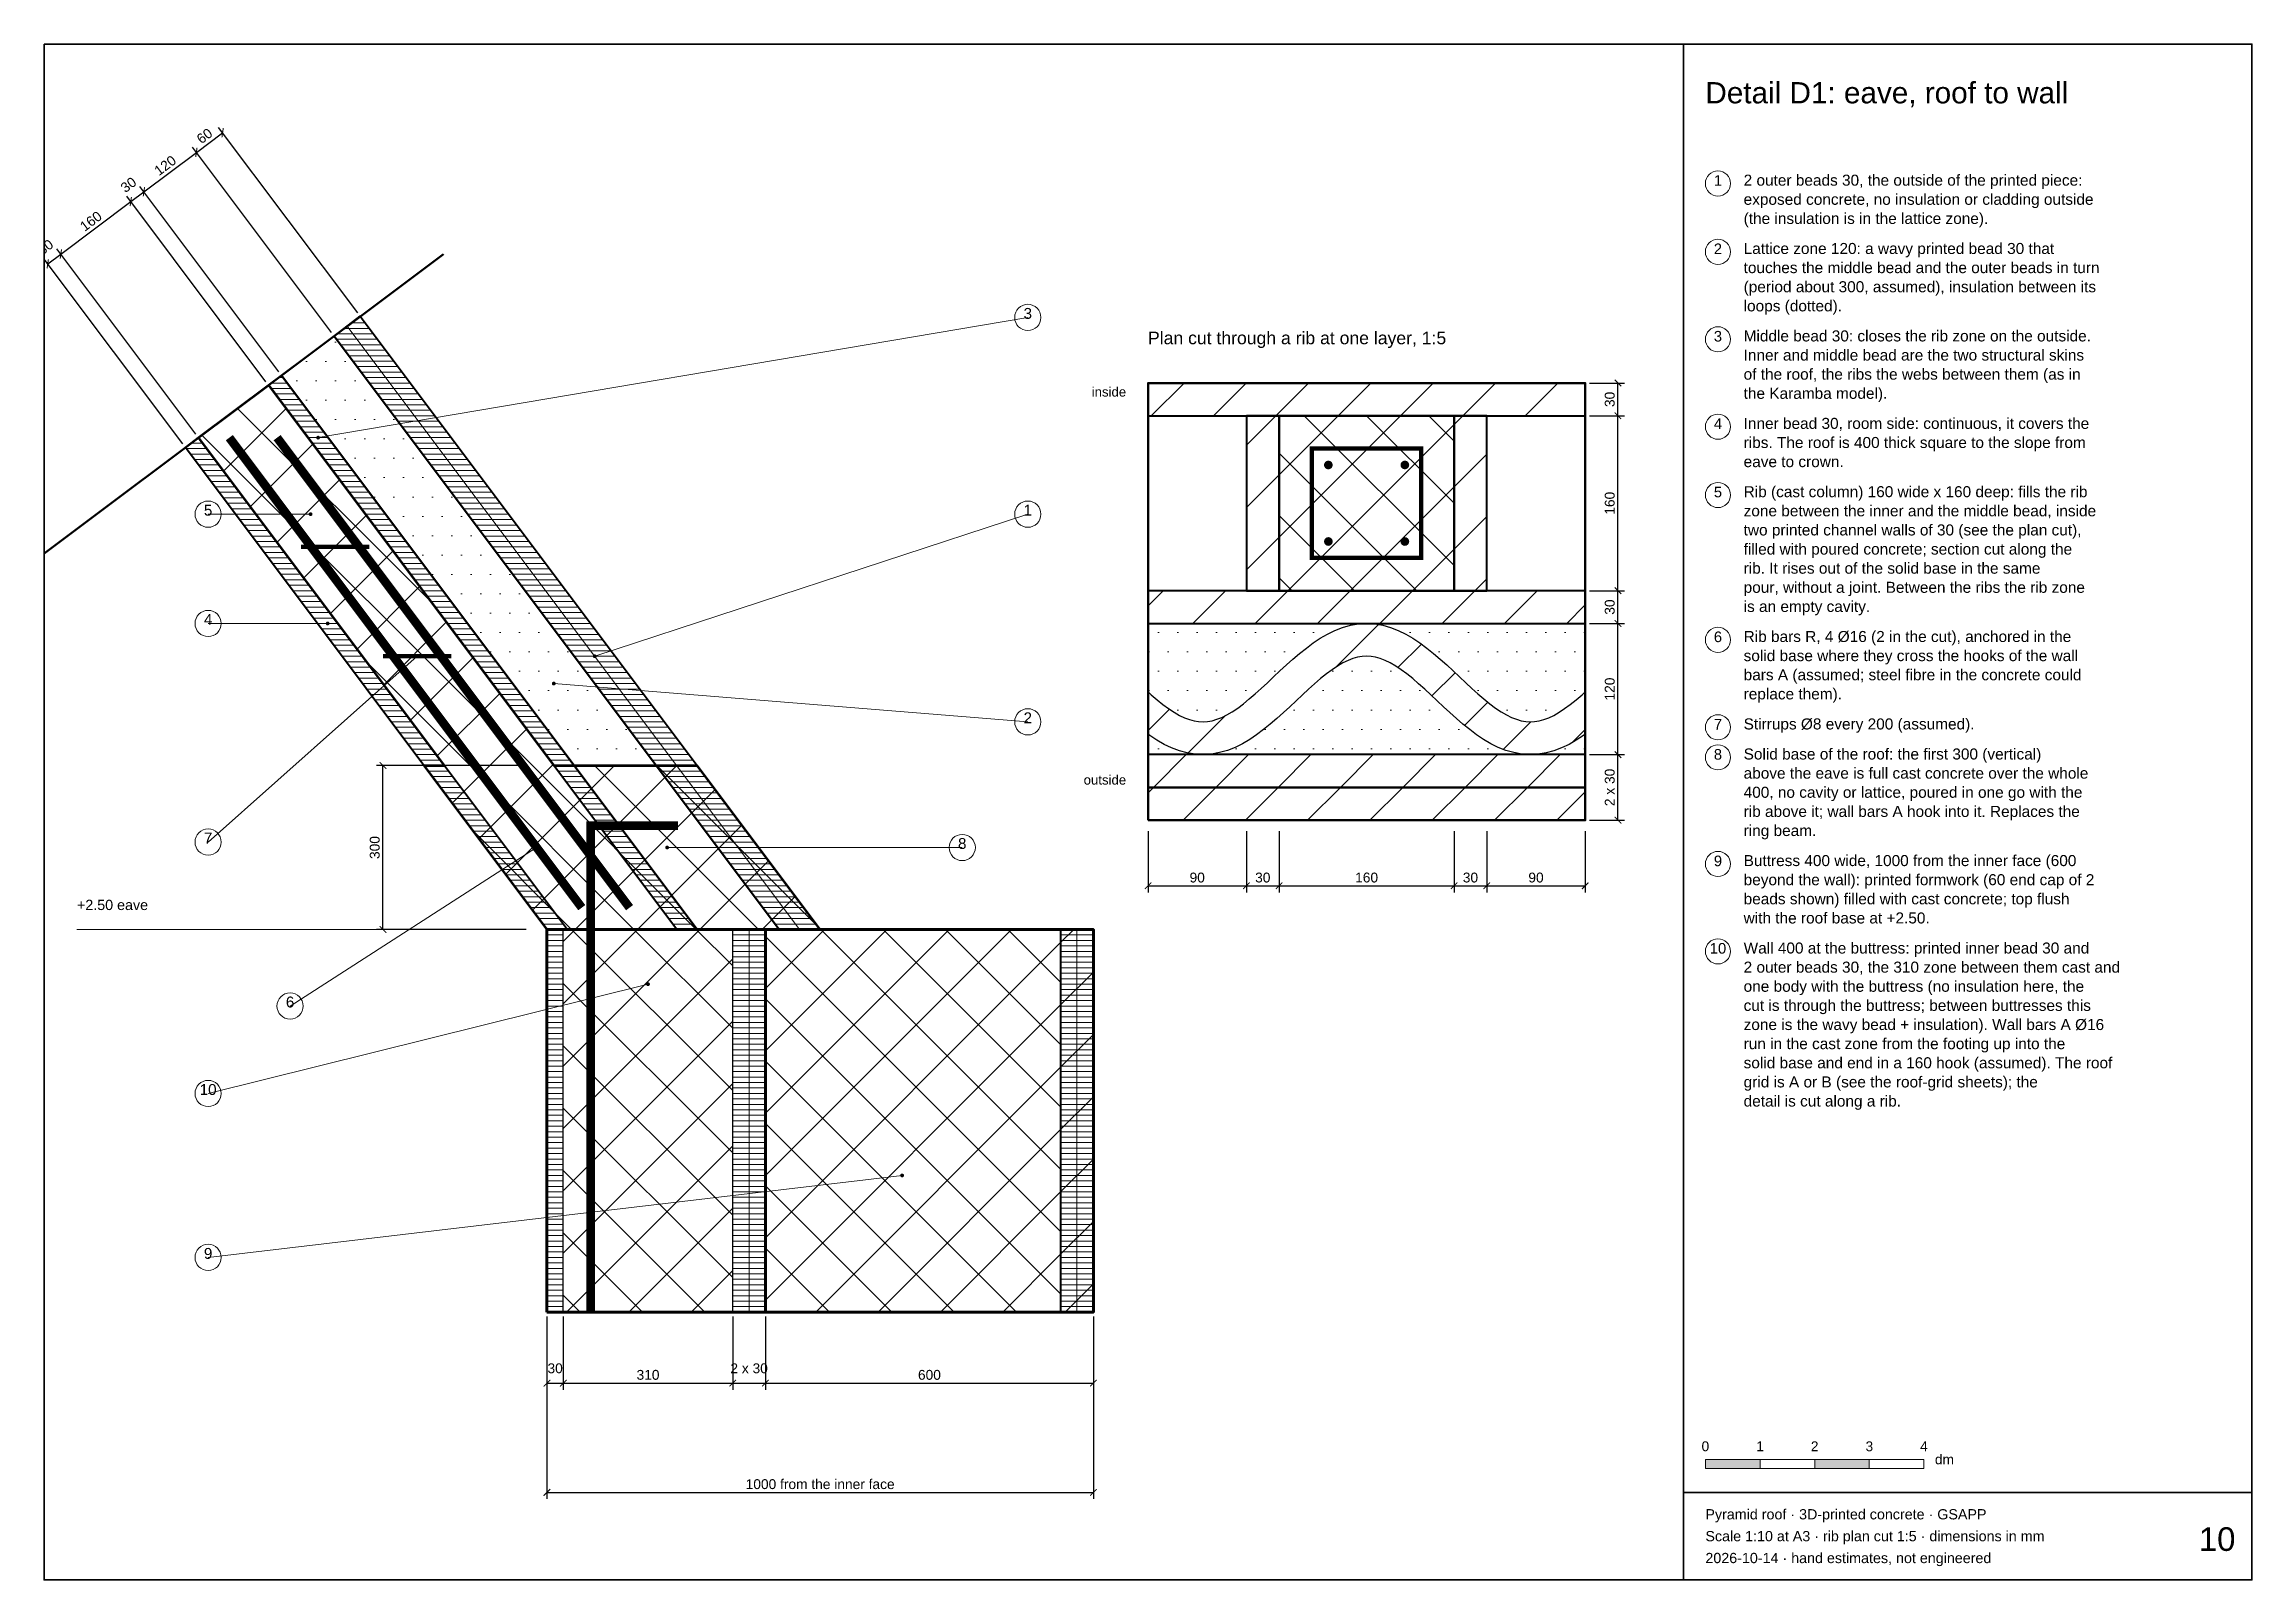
# Paper-space layout '10 detail-D1-eave' of a CAD drawing. Header units: millimetres. Extents: x 8 to 412, y 8 to 289.
# The model-space entities are those that its viewports show. They can reach past a viewport. Long polylines and large blocks are cut down to what shows.
import ezdxf
from ezdxf.enums import TextEntityAlignment as Align

# ---------------------------------------------------------------- set-up
doc = ezdxf.new("R2010")
doc.units = ezdxf.units.MM
doc.linetypes.add('DASHDOT', pattern=[3.556, 2.54, -0.508, 0, -0.508])
doc.linetypes.add('DASHED', pattern=[1.524, 1.27, -0.254])
for name, color, linetype, lineweight in [('ANNOTATION', 4, 'CONTINUOUS', 18), ('DIMS', 3, 'CONTINUOUS', 18), ('HATCH-CAST', 7, 'CONTINUOUS', 9), ('HATCH-INSULATION', 7, 'Continuous', 9), ('HATCH-PRINTED', 7, 'CONTINUOUS', 9), ('HIDDEN-AXIS', 8, 'DASHED', 18), ('LINES', 7, 'CONTINUOUS', 25), ('OUTLINE-CUT', 7, 'CONTINUOUS', 50), ('PRINT-LAYERS', 7, 'CONTINUOUS', 9), ('PRINTED-BEAD', 7, 'CONTINUOUS', 25), ('REBAR', 1, 'CONTINUOUS', 0), ('TEXT', 7, 'CONTINUOUS', 18), ('TITLEBLOCK', 7, 'CONTINUOUS', 18)]:
    doc.layers.add(name, color=color, linetype=linetype, lineweight=lineweight)
doc.styles.get("Standard").update_dxf_attribs({"font": 'arial.ttf'})
doc.dimstyles.new('PYR-1-10', dxfattribs={"dimscale": 10, "dimtxt": 1.8, "dimasz": 1.2, "dimexe": 1.2, "dimexo": 0.8, "dimgap": 0.6, "dimtad": 1, "dimdec": 0, "dimtxsty": 'Standard', "dimblk": 'ARCHTICK', "dimcen": 2.5, "dimclrd": 3, "dimclre": 3, "dimclrt": 7, "dimazin": 3, "dimtfac": 1, "dimtmove": 0, "dimatfit": 3})
pattern_1 = [(45, (0, 0), (-57.013964, 57.013964), []), (135, (0, 0), (-57.013964, -57.013964), [])]
pattern_2 = [(45, (0, 0), (-57.013964, 57.013964), [])]
pattern_3 = [(0, (0, 0), (17.7165354, 35.433071), [0, -35.433071])]

psp = doc.layouts.new('10 detail-D1-eave')

# ---------------------------------------------------------------- texts
at = {"layer": 'TITLEBLOCK'}
for s, height, p in [('Detail D1: eave, roof to wall', 3.888, (312, 277)), ('2 outer beads 30, the outside of the printed piece:', 2.016, (319, 262.5)), ('exposed concrete, no insulation or cladding outside', 2.016, (319, 259)), ('(the insulation is in the lattice zone).', 2.016, (319, 255.5)), ('Lattice zone 120: a wavy printed bead 30 that', 2.016, (319, 250)), ('touches the middle bead and the outer beads in turn', 2.016, (319, 246.5)), ('(period about 300, assumed), insulation between its', 2.016, (319, 243)), ('loops (dotted).', 2.016, (319, 239.5)), ('Middle bead 30: closes the rib zone on the outside.', 2.016, (319, 234)), ('Inner and middle bead are the two structural skins', 2.016, (319, 230.5)), ('of the roof, the ribs the webs between them (as in', 2.016, (319, 227)), ('the Karamba model).', 2.016, (319, 223.5)), ('Inner bead 30, room side: continuous, it covers the', 2.016, (319, 218)), ('ribs. The roof is 400 thick square to the slope from', 2.016, (319, 214.5)), ('eave to crown.', 2.016, (319, 211)), ('Rib (cast column) 160 wide x 160 deep: fills the rib', 2.016, (319, 205.5)), ('zone between the inner and the middle bead, inside', 2.016, (319, 202)), ('two printed channel walls of 30 (see the plan cut),', 2.016, (319, 198.5)), ('filled with poured concrete; section cut along the', 2.016, (319, 195)), ('rib. It rises out of the solid base in the same', 2.016, (319, 191.5)), ('pour, without a joint. Between the ribs the rib zone', 2.016, (319, 188)), ('is an empty cavity.', 2.016, (319, 184.5)), ('solid base where they cross the hooks of the wall', 2.016, (319, 175.5)), ('Rib bars R, 4 Ø16 (2 in the cut), anchored in the', 2.016, (319, 179)), ('bars A (assumed; steel fibre in the concrete could', 2.016, (319, 172)), ('replace them).', 2.016, (319, 168.5)), ('Stirrups Ø8 every 200 (assumed).', 2.016, (319, 163)), ('Solid base of the roof: the first 300 (vertical)', 2.016, (319, 157.5)), ('above the eave is full cast concrete over the whole', 2.016, (319, 154)), ('400, no cavity or lattice, poured in one go with the', 2.016, (319, 150.5)), ('rib above it; wall bars A hook into it. Replaces the', 2.016, (319, 147)), ('ring beam.', 2.016, (319, 143.5)), ('Buttress 400 wide, 1000 from the inner face (600', 2.016, (319, 138)), ('beyond the wall): printed formwork (60 end cap of 2', 2.016, (319, 134.5)), ('beads shown) filled with cast concrete; top flush', 2.016, (319, 131)), ('with the roof base at +2.50.', 2.016, (319, 127.5)), ('Wall 400 at the buttress: printed inner bead 30 and', 2.016, (319, 122)), ('2 outer beads 30, the 310 zone between them cast and', 2.016, (319, 118.5)), ('one body with the buttress (no insulation here, the', 2.016, (319, 115)), ('cut is through the buttress; between buttresses this', 2.016, (319, 111.5)), ('zone is the wavy bead + insulation). Wall bars A Ø16', 2.016, (319, 108)), ('run in the cast zone from the footing up into the', 2.016, (319, 104.5)), ('solid base and end in a 160 hook (assumed). The roof', 2.016, (319, 101)), ('grid is A or B (see the roof-grid sheets); the', 2.016, (319, 97.5)), ('detail is cut along a rib.', 2.016, (319, 94)), ('dm', 1.8, (354, 28.6)), ('Pyramid roof · 3D-printed concrete · GSAPP', 1.872, (312, 18.5)), ('Scale 1:10 at A3 · rib plan cut 1:5 · dimensions in mm', 1.872, (312, 14.5)), ('2026-10-14 · hand estimates, not engineered', 1.872, (312, 10.5))]:
    psp.add_text(s, height=height, dxfattribs=at).set_placement(p, align=Align.BOTTOM_LEFT)
for s, height, p in [('1', 1.94, (314.3, 262.5)), ('2', 1.94, (314.3, 250)), ('3', 1.94, (314.3, 234)), ('4', 1.94, (314.3, 218)), ('5', 1.94, (314.3, 205.5)), ('6', 1.94, (314.3, 179)), ('7', 1.94, (314.3, 163)), ('8', 1.94, (314.3, 157.5)), ('9', 1.94, (314.3, 138)), ('10', 1.944, (314.3, 122)), ('0', 1.8, (312, 31)), ('1', 1.8, (322, 31)), ('2', 1.8, (332, 31)), ('3', 1.8, (342, 31)), ('4', 1.8, (352, 31))]:
    psp.add_text(s, height=height, dxfattribs=at).set_placement(p, align=Align.BOTTOM_CENTER)
psp.add_text('10', height=4.32, dxfattribs=at).set_placement((409, 12), align=Align.BOTTOM_RIGHT)

msp = doc.modelspace()

# ---------------------------------------------------------------- texts
at = {"layer": 'ANNOTATION', "ltscale": 10}
for s, height, p in [('3', 19.9, (156764.7, 2198)), ('5', 19.9, (155264.7, 1838)), ('1', 19.9, (156764.7, 1838)), ('4', 19.9, (155264.7, 1638)), ('2', 19.9, (156764.7, 1458)), ('7', 19.9, (155264.7, 1238)), ('8', 19.9, (156644.7, 1228)), ('6', 19.9, (155414.7, 938)), ('10', 19.87, (155264.7, 778)), ('9', 19.9, (155264.7, 478))]:
    msp.add_text(s, height=height, dxfattribs=at).set_placement(p, align=Align.BOTTOM_CENTER)
at = {"layer": 'TEXT', "ltscale": 10}
for s, height, p in [('Plan cut through a rib at one layer, 1:5', 23.04, (156984.7, 2150.6)), ('+2.50 eave', 18.72, (155024.7, 1116.6))]:
    msp.add_text(s, height=height, dxfattribs=at).set_placement(p, align=Align.BOTTOM_LEFT)
for s, p in [('inside', (156944.7, 2056.6)), ('outside', (156944.7, 1346.6))]:
    msp.add_text(s, height=17.28, dxfattribs=at).set_placement(p, align=Align.BOTTOM_RIGHT)

# ---------------------------------------------------------------- blocks, each defined once
blk = doc.blocks.new('_ARCHTICK')
at = {"color": 0, "linetype": 'BYBLOCK', "const_width": 0.15}
blk.add_lwpolyline([(-0.5, -0.5), (0.5, 0.5)], dxfattribs=at)
blk = doc.blocks.new('*D125')
at = {"color": 3}
for p, q in [((155218.4, 1975), (154964, 2314.2)), ((154971.2, 2304.6), (154995.2, 2322.6)), ((155242.4, 1993), (154988, 2332.2))]:
    blk.add_line(p, q, dxfattribs=at)
at = {"layer": 'Defpoints'}
for p in [(154971.2, 2304.6), (155247.2, 1986.6), (155223.2, 1968.6)]:
    blk.add_point(p, dxfattribs=at)
at = {"layer": 'DIMS', "color": 3, "xscale": 12, "yscale": 12}
for p, rotation in [((154971.2, 2304.6), -143.130102354156), ((154995.2, 2322.6), 36.86989764584402)]:
    blk.add_blockref('_ARCHTICK', p, dxfattribs=dict(at, rotation=rotation))
at = {"layer": 'DIMS', "color": 7, "insert": (154967, 2335.2), "char_height": 18, "attachment_point": 5, "rotation": 36.8699}
blk.add_mtext('30', dxfattribs=at)

# ---------------------------------------------------------------- dimensions: what is measured, and where the dimension line sits
at = {"layer": 'DIMS'}
for base, p1, p2, angle in [((155243.2, 2508.6), (155495.2, 2172.6), (155543.2, 2208.6), 36.8699), ((155147.2, 2436.6), (155399.2, 2100.6), (155495.2, 2172.6), 36.8699), ((155123.2, 2418.6), (155375.2, 2082.6), (155399.2, 2100.6), 36.8699), ((154995.2, 2322.6), (155247.2, 1986.6), (155375.2, 2082.6), 36.8699), ((155584.7, 1086.6), (155854.7, 1086.6), (155854.7, 1386.6), 90)]:
    msp.add_linear_dim(base=base, p1=p1, p2=p2, angle=angle, dimstyle='PYR-1-10', dxfattribs=at).render()
dim = msp.add_linear_dim(base=(154971.2, 2304.6), p1=(155223.2, 1968.6), p2=(155247.2, 1986.6), angle=36.8699, dimstyle='PYR-1-10', dxfattribs=at)
dim.commit()
dim.dimension.update_dxf_attribs({"geometry": '*D125', "text_midpoint": (154967, 2335.2)})
for base, p1, p2 in [((157844.7, 2026.6), (157784.7, 2026.6), (157784.7, 2086.6)), ((157844.7, 1706.6), (157784.7, 1706.6), (157784.7, 2026.6)), ((157844.7, 1646.6), (157784.7, 1646.6), (157784.7, 1706.6)), ((157844.7, 1406.6), (157784.7, 1406.6), (157784.7, 1646.6))]:
    msp.add_linear_dim(base=base, p1=p1, p2=p2, angle=90, dimstyle='PYR-1-10', override={"dimlfac": 0.5}, dxfattribs=at).render()
msp.add_linear_dim(base=(157844.7, 1286.6), p1=(157784.7, 1286.6), p2=(157784.7, 1406.6), angle=90, text='2 x 30', dimstyle='PYR-1-10', override={"dimlfac": 0.5}, dxfattribs=at).render()
for base, p1, p2 in [((156984.7, 1166.6), (156984.7, 1274.6), (157164.7, 1274.6)), ((157164.7, 1166.6), (157164.7, 1274.6), (157224.7, 1274.6)), ((157224.7, 1166.6), (157224.7, 1274.6), (157544.7, 1274.6)), ((157544.7, 1166.6), (157544.7, 1274.6), (157604.7, 1274.6)), ((157604.7, 1166.6), (157604.7, 1274.6), (157784.7, 1274.6))]:
    msp.add_linear_dim(base=base, p1=p1, p2=p2, dimstyle='PYR-1-10', override={"dimlfac": 0.5}, dxfattribs=at).render()
for base, p1, p2 in [((155884.7, 256.6), (155884.7, 386.6), (155914.7, 386.6)), ((155914.7, 256.6), (155914.7, 386.6), (156224.7, 386.6)), ((156284.7, 256.6), (156284.7, 386.6), (156884.7, 386.6))]:
    msp.add_linear_dim(base=base, p1=p1, p2=p2, dimstyle='PYR-1-10', dxfattribs=at).render()
for base, p1, p2, text in [((156224.7, 256.6), (156224.7, 386.6), (156284.7, 386.6), '2 x 30'), ((155884.7, 56.6), (155884.7, 256.6), (156884.7, 256.6), '<> from the inner face')]:
    msp.add_linear_dim(base=base, p1=p1, p2=p2, text=text, dimstyle='PYR-1-10', dxfattribs=at).render()

# ---------------------------------------------------------------- hatches: boundary and pattern name
at = {"layer": 'ANNOTATION', "ltscale": 10}
h = msp.add_hatch(color=7, dxfattribs=at)
h.dxf.hatch_style = 1
edge = h.paths.add_edge_path()
edge.add_arc((155465.9, 1986.6), 3.5, 0, 360)
h = msp.add_hatch(color=7, dxfattribs=at)
h.dxf.hatch_style = 1
edge = h.paths.add_edge_path()
edge.add_arc((155452.2, 1846.6), 3.5, 0, 360)
h = msp.add_hatch(color=7, dxfattribs=at)
h.dxf.hatch_style = 1
edge = h.paths.add_edge_path()
edge.add_arc((155483.4, 1646.6), 3.5, 0, 360)
h = msp.add_hatch(color=7, dxfattribs=at)
h.dxf.hatch_style = 1
edge = h.paths.add_edge_path()
edge.add_arc((155647.2, 1586.6), 3.5, 0, 360)
h = msp.add_hatch(color=7, dxfattribs=at)
h.dxf.hatch_style = 1
edge = h.paths.add_edge_path()
edge.add_arc((155972.2, 1586.6), 3.5, 0, 360)
h = msp.add_hatch(color=7, dxfattribs=at)
h.dxf.hatch_style = 1
edge = h.paths.add_edge_path()
edge.add_arc((155897.2, 1536.6), 3.5, 0, 360)
h = msp.add_hatch(color=7, dxfattribs=at)
h.dxf.hatch_style = 1
edge = h.paths.add_edge_path()
edge.add_arc((155865.9, 1236.6), 3.5, 0, 360)
h = msp.add_hatch(color=7, dxfattribs=at)
h.dxf.hatch_style = 1
edge = h.paths.add_edge_path()
edge.add_arc((156104.7, 1236.6), 3.5, 0, 360)
h = msp.add_hatch(color=7, dxfattribs=at)
h.dxf.hatch_style = 1
edge = h.paths.add_edge_path()
edge.add_arc((156069.7, 986.6), 3.5, 0, 360)
h = msp.add_hatch(color=7, dxfattribs=at)
h.dxf.hatch_style = 1
edge = h.paths.add_edge_path()
edge.add_arc((156534.7, 636.6), 3.5, 0, 360)
at = {"layer": 'HATCH-CAST', "ltscale": 10}
h = msp.add_hatch(dxfattribs=at)
h.set_pattern_fill('ANSI37', scale=5.03937)
h.set_pattern_definition(pattern_1)
h.paths.add_polyline_path([(155247.2, 1986.6), (155375.2, 2082.6), (155897.2, 1386.6), (155697.2, 1386.6)])
h = msp.add_hatch(dxfattribs=at)
h.set_pattern_fill('ANSI37', scale=5.03937)
h.set_pattern_definition(pattern_1)
h.paths.add_polyline_path([(157224.7, 1706.6), (157544.7, 1706.6), (157544.7, 2026.6), (157224.7, 2026.6)])
h = msp.add_hatch(dxfattribs=at)
h.set_pattern_fill('ANSI37', scale=5.03937)
h.set_pattern_definition(pattern_1)
h.paths.add_polyline_path([(156159.7, 1386.6), (156384.7, 1086.6), (155884.7, 1086.6), (155659.7, 1386.6), (155697.2, 1386.6), (155897.2, 1386.6)])
h = msp.add_hatch(dxfattribs=at)
h.set_pattern_fill('ANSI37', scale=5.03937)
h.set_pattern_definition(pattern_1)
h.paths.add_polyline_path([(156224.7, 1086.6), (156224.7, 386.6), (155914.7, 386.6), (155914.7, 1086.6), (155922.2, 1086.6), (156122.2, 1086.6), (156159.7, 1086.6)])
h = msp.add_hatch(dxfattribs=at)
h.set_pattern_fill('ANSI37', scale=5.03937)
h.set_pattern_definition(pattern_1)
h.paths.add_polyline_path([(156284.7, 386.6), (156284.7, 1086.6), (156309.7, 1086.6), (156384.7, 1086.6), (156824.7, 1086.6), (156824.7, 386.6)])
at = {"layer": 'HATCH-INSULATION', "ltscale": 10}
h = msp.add_hatch(dxfattribs=at)
h.set_pattern_fill('DOTS', scale=4.724409)
h.set_pattern_definition(pattern_3)
h.paths.add_polyline_path([(156084.7, 1386.6), (155934.7, 1386.6), (155399.2, 2100.6), (155495.2, 2172.6)])
h = msp.add_hatch(dxfattribs=at)
h.set_pattern_fill('DOTS', scale=4.724409)
h.set_pattern_definition(pattern_3)
h.paths.add_polyline_path([(157299.8, 1619.6), (157286.9, 1611.1), (157274.3, 1601.7), (157262, 1591.8), (157249.9, 1581.4), (157237.9, 1570.7), (157226.2, 1559.8), (157214.6, 1548.9), (157203.2, 1538.2), (157191.9, 1527.8), (157180.8, 1517.8), (157169.9, 1508.4), (157159.2, 1499.7), (157148.8, 1491.9), (157138.7, 1485.1), (157128.9, 1479.4), (157119.5, 1474.8), (157110.5, 1471.2), (157101.8, 1468.7), (157093.5, 1467.2), (157085.4, 1466.7), (157077.2, 1467.1), (157068.9, 1468.4), (157060.4, 1470.7), (157051.4, 1474.1), (157042.1, 1478.5), (157032.3, 1484.1), (157022.3, 1490.7), (157011.9, 1498.3), (157001.3, 1506.8), (156990.4, 1516.1), (156984.7, 1521.2), (156984.7, 1646.6), (157383.8, 1646.6), (157369.8, 1645.8), (157355.1, 1643.3), (157340.7, 1639.3), (157326.7, 1633.9), (157313.1, 1627.3)])
h = msp.add_hatch(dxfattribs=at)
h.set_pattern_fill('DOTS', scale=4.724409)
h.set_pattern_definition(pattern_3)
h.paths.add_polyline_path([(157727.2, 1478.5), (157717.9, 1474.1), (157708.9, 1470.7), (157700.4, 1468.4), (157692.1, 1467.1), (157683.9, 1466.7), (157675.8, 1467.2), (157667.5, 1468.7), (157658.8, 1471.2), (157649.8, 1474.8), (157640.4, 1479.4), (157630.6, 1485.1), (157620.5, 1491.9), (157610.1, 1499.7), (157599.4, 1508.4), (157588.5, 1517.8), (157577.4, 1527.8), (157566.1, 1538.2), (157554.7, 1548.9), (157543.1, 1559.8), (157531.4, 1570.7), (157519.4, 1581.4), (157507.3, 1591.8), (157495, 1601.7), (157482.4, 1611.1), (157469.5, 1619.6), (157456.2, 1627.3), (157442.6, 1633.9), (157428.6, 1639.3), (157414.2, 1643.3), (157399.5, 1645.8), (157385.5, 1646.6), (157784.7, 1646.6), (157784.7, 1521.2), (157778.9, 1516.1), (157768, 1506.8), (157757.4, 1498.3), (157747, 1490.7), (157737, 1484.1)])
h = msp.add_hatch(dxfattribs=at)
h.set_pattern_fill('DOTS', scale=4.724409)
h.set_pattern_definition(pattern_3)
h.paths.add_polyline_path([(157183.5, 1443), (157196.1, 1452.3), (157208.4, 1462.3), (157220.5, 1472.7), (157232.4, 1483.5), (157244.1, 1494.3), (157255.7, 1505.2), (157267.1, 1516), (157278.4, 1526.4), (157289.4, 1536.3), (157300.3, 1545.7), (157311, 1554.2), (157321.4, 1561.9), (157331.5, 1568.6), (157341.2, 1574.3), (157350.6, 1578.8), (157359.6, 1582.3), (157368.2, 1584.7), (157376.5, 1586.1), (157384.7, 1586.6), (157392.8, 1586.1), (157401.1, 1584.7), (157409.7, 1582.3), (157418.7, 1578.8), (157428.1, 1574.3), (157437.8, 1568.6), (157447.9, 1561.9), (157458.3, 1554.2), (157469, 1545.7), (157479.9, 1536.3), (157490.9, 1526.4), (157502.2, 1516), (157513.6, 1505.2), (157525.2, 1494.3), (157536.9, 1483.5), (157548.8, 1472.7), (157560.9, 1462.3), (157573.2, 1452.3), (157585.8, 1443), (157598.7, 1434.3), (157611.9, 1426.6), (157625.5, 1419.9), (157639.5, 1414.3), (157653.8, 1410.2), (157668.5, 1407.6), (157682.7, 1406.6), (157086.6, 1406.6), (157100.8, 1407.6), (157115.5, 1410.2), (157129.8, 1414.3), (157143.8, 1419.9), (157157.4, 1426.6), (157170.6, 1434.3)])
h = msp.add_hatch(dxfattribs=at)
h.set_pattern_fill('DOTS', scale=4.724409)
h.set_pattern_definition(pattern_3)
h.paths.add_polyline_path([(157056.4, 1409.6), (157071.1, 1407.3), (157085.1, 1406.6), (156984.7, 1406.6), (156984.7, 1443.9), (156988, 1441.4), (157001, 1432.9), (157014.2, 1425.3), (157027.9, 1418.8), (157041.9, 1413.5)])
h = msp.add_hatch(dxfattribs=at)
h.set_pattern_fill('DOTS', scale=4.724409)
h.set_pattern_definition(pattern_3)
h.paths.add_polyline_path([(157768.3, 1432.9), (157781.3, 1441.4), (157784.7, 1443.9), (157784.7, 1406.6), (157684.2, 1406.6), (157698.2, 1407.3), (157712.9, 1409.6), (157727.4, 1413.5), (157741.4, 1418.8), (157755.1, 1425.3)])
at = {"layer": 'HATCH-PRINTED', "ltscale": 10}
h = msp.add_hatch(dxfattribs=at)
h.set_pattern_fill('ANSI31', scale=5.03937)
h.set_pattern_definition(pattern_2)
h.paths.add_polyline_path([(157784.7, 2086.6), (157784.7, 2026.6), (157604.7, 2026.6), (157544.7, 2026.6), (157224.7, 2026.6), (157164.7, 2026.6), (156984.7, 2026.6), (156984.7, 2086.6)])
h = msp.add_hatch(dxfattribs=at)
h.set_pattern_fill('ANSI31', scale=5.03937)
h.set_pattern_definition(pattern_2)
h.paths.add_polyline_path([(157224.7, 2026.6), (157224.7, 1706.6), (157164.7, 1706.6), (157164.7, 2026.6)])
h = msp.add_hatch(dxfattribs=at)
h.set_pattern_fill('ANSI31', scale=5.03937)
h.set_pattern_definition(pattern_2)
h.paths.add_polyline_path([(157604.7, 2026.6), (157604.7, 1706.6), (157544.7, 1706.6), (157544.7, 2026.6)])
h = msp.add_hatch(dxfattribs=at)
h.set_pattern_fill('ANSI31', scale=5.03937)
h.set_pattern_definition(pattern_2)
h.paths.add_polyline_path([(157544.7, 1706.6), (157604.7, 1706.6), (157784.7, 1706.6), (157784.7, 1646.6), (156984.7, 1646.6), (156984.7, 1706.6), (157164.7, 1706.6), (157224.7, 1706.6)])
h = msp.add_hatch(dxfattribs=at)
h.set_pattern_fill('ANSI31', scale=5.03937)
h.set_pattern_definition(pattern_2)
h.paths.add_polyline_path([(157060.4, 1470.7), (157068.9, 1468.4), (157077.2, 1467.1), (157085.4, 1466.7), (157093.5, 1467.2), (157101.8, 1468.7), (157110.5, 1471.2), (157119.5, 1474.8), (157128.9, 1479.4), (157138.7, 1485.1), (157148.8, 1491.9), (157159.2, 1499.7), (157169.9, 1508.4), (157180.8, 1517.8), (157191.9, 1527.8), (157203.2, 1538.2), (157214.6, 1548.9), (157226.2, 1559.8), (157237.9, 1570.7), (157249.9, 1581.4), (157262, 1591.8), (157274.3, 1601.7), (157286.9, 1611.1), (157299.8, 1619.6), (157313.1, 1627.3), (157326.7, 1633.9), (157340.7, 1639.3), (157355.1, 1643.3), (157369.8, 1645.8), (157383.8, 1646.6), (157385.5, 1646.6), (157399.5, 1645.8), (157414.2, 1643.3), (157428.6, 1639.3), (157442.6, 1633.9), (157456.2, 1627.3), (157469.5, 1619.6), (157482.4, 1611.1), (157495, 1601.7), (157507.3, 1591.8), (157519.4, 1581.4), (157531.4, 1570.7), (157543.1, 1559.8), (157554.7, 1548.9), (157566.1, 1538.2), (157577.4, 1527.8), (157588.5, 1517.8), (157599.4, 1508.4), (157610.1, 1499.7), (157620.5, 1491.9), (157630.6, 1485.1), (157640.4, 1479.4), (157649.8, 1474.8), (157658.8, 1471.2), (157667.5, 1468.7), (157675.8, 1467.2), (157683.9, 1466.7), (157692.1, 1467.1), (157700.4, 1468.4), (157708.9, 1470.7), (157717.9, 1474.1), (157727.2, 1478.5), (157737, 1484.1), (157747, 1490.7), (157757.4, 1498.3), (157768, 1506.8), (157778.9, 1516.1), (157784.7, 1521.2), (157784.7, 1443.9), (157781.3, 1441.4), (157768.3, 1432.9), (157755.1, 1425.3), (157741.4, 1418.8), (157727.4, 1413.5), (157712.9, 1409.6), (157698.2, 1407.3), (157684.2, 1406.6), (157682.7, 1406.6), (157668.5, 1407.6), (157653.8, 1410.2), (157639.5, 1414.3), (157625.5, 1419.9), (157611.9, 1426.6), (157598.7, 1434.3), (157585.8, 1443), (157573.2, 1452.3), (157560.9, 1462.3), (157548.8, 1472.7), (157536.9, 1483.5), (157525.2, 1494.3), (157513.6, 1505.2), (157502.2, 1516), (157490.9, 1526.4), (157479.9, 1536.3), (157469, 1545.7), (157458.3, 1554.2), (157447.9, 1561.9), (157437.8, 1568.6), (157428.1, 1574.3), (157418.7, 1578.8), (157409.7, 1582.3), (157401.1, 1584.7), (157392.8, 1586.1), (157384.7, 1586.6), (157376.5, 1586.1), (157368.2, 1584.7), (157359.6, 1582.3), (157350.6, 1578.8), (157341.2, 1574.3), (157331.5, 1568.6), (157321.4, 1561.9), (157311, 1554.2), (157300.3, 1545.7), (157289.4, 1536.3), (157278.4, 1526.4), (157267.1, 1516), (157255.7, 1505.2), (157244.1, 1494.3), (157232.4, 1483.5), (157220.5, 1472.7), (157208.4, 1462.3), (157196.1, 1452.3), (157183.5, 1443), (157170.6, 1434.3), (157157.4, 1426.6), (157143.8, 1419.9), (157129.8, 1414.3), (157115.5, 1410.2), (157100.8, 1407.6), (157086.6, 1406.6), (157085.1, 1406.6), (157071.1, 1407.3), (157056.4, 1409.6), (157041.9, 1413.5), (157027.9, 1418.8), (157014.2, 1425.3), (157001, 1432.9), (156988, 1441.4), (156984.7, 1443.9), (156984.7, 1521.2), (156990.4, 1516.1), (157001.3, 1506.8), (157011.9, 1498.3), (157022.3, 1490.7), (157032.3, 1484.1), (157042.1, 1478.5), (157051.4, 1474.1)])
h = msp.add_hatch(dxfattribs=at)
h.set_pattern_fill('ANSI31', scale=5.03937)
h.set_pattern_definition(pattern_2)
h.paths.add_polyline_path([(156984.7, 1406.6), (157784.7, 1406.6), (157784.7, 1346.6), (156984.7, 1346.6)])
h = msp.add_hatch(dxfattribs=at)
h.set_pattern_fill('ANSI31', scale=5.03937)
h.set_pattern_definition(pattern_2)
h.paths.add_polyline_path([(156984.7, 1286.6), (156984.7, 1346.6), (157784.7, 1346.6), (157784.7, 1286.6)])
h = msp.add_hatch(dxfattribs=at)
h.set_pattern_fill('ANSI31', scale=5.03937)
h.set_pattern_definition(pattern_2)
h.paths.add_polyline_path([(156824.7, 386.6), (156824.7, 1086.6), (156884.7, 1086.6), (156884.7, 386.6)])
at = {"layer": 'REBAR', "ltscale": 10}
h = msp.add_hatch(color=7, dxfattribs=at)
h.dxf.hatch_style = 1
edge = h.paths.add_edge_path()
edge.add_arc((157314.7, 1936.6), 8, 0, 360)
h = msp.add_hatch(color=7, dxfattribs=at)
h.dxf.hatch_style = 1
edge = h.paths.add_edge_path()
edge.add_arc((157454.7, 1936.6), 8, 0, 360)
h = msp.add_hatch(color=7, dxfattribs=at)
h.dxf.hatch_style = 1
edge = h.paths.add_edge_path()
edge.add_arc((157314.7, 1796.6), 8, 0, 360)
h = msp.add_hatch(color=7, dxfattribs=at)
h.dxf.hatch_style = 1
edge = h.paths.add_edge_path()
edge.add_arc((157454.7, 1796.6), 8, 0, 360)

# ---------------------------------------------------------------- linework, layer by layer
at = {"layer": 'ANNOTATION', "lineweight": 20, "ltscale": 10}
for points in [[(156764.7, 2206.6), (155465.9, 1986.6)], [(155264.7, 1846.6), (155452.2, 1846.6)], [(156764.7, 1846.6), (155972.2, 1586.6)], [(155264.7, 1646.6), (155483.5, 1646.6)], [(155264.7, 1246.6), (155647.2, 1586.6)], [(156764.7, 1466.6), (155897.2, 1536.6)], [(155414.7, 946.6), (155865.9, 1236.6)], [(156644.7, 1236.6), (156104.7, 1236.6)], [(155264.7, 786.6), (156069.7, 986.6)], [(155264.7, 486.6), (156534.7, 636.6)]]:
    msp.add_lwpolyline(points, dxfattribs=at)
at = {"layer": 'ANNOTATION', "lineweight": 18, "ltscale": 10}
for centre in [(156764.7, 2206.6), (155264.7, 1846.6), (156764.7, 1846.6), (155264.7, 1646.6), (156764.7, 1466.6), (155264.7, 1246.6), (156644.7, 1236.6), (155414.7, 946.6), (155264.7, 786.6), (155264.7, 486.6)]:
    msp.add_circle(centre, 24, dxfattribs=at)
at = {"layer": 'HIDDEN-AXIS', "linetype": 'DASHDOT', "lineweight": 50, "ltscale": 10}
msp.add_lwpolyline([(154943.2, 1758.6), (155695.2, 2322.6)], dxfattribs=at)
at = {"layer": 'HIDDEN-AXIS', "linetype": 'DASHED', "lineweight": 20, "ltscale": 10}
msp.add_lwpolyline([(155024.7, 1086.6), (155784.7, 1086.6)], dxfattribs=at)
at = {"layer": 'LINES', "lineweight": 20, "ltscale": 10}
for points in [[(156347.2, 1086.6), (155519.2, 2190.6)], [(156254.7, 386.6), (156254.7, 1086.6)], [(156854.7, 386.6), (156854.7, 1086.6)]]:
    msp.add_lwpolyline(points, dxfattribs=at)
at = {"layer": 'LINES', "lineweight": 53, "ltscale": 10}
for points in [[(155697.2, 1386.6), (155247.2, 1986.6), (155375.2, 2082.6), (155897.2, 1386.6)], [(155659.7, 1386.6), (155697.2, 1386.6)], [(155659.7, 1386.6), (155884.7, 1086.6), (156384.7, 1086.6), (156159.7, 1386.6)], [(155897.2, 1386.6), (156159.7, 1386.6)]]:
    msp.add_lwpolyline(points, dxfattribs=at)
at = {"layer": 'LINES', "lineweight": 30, "ltscale": 10}
for points in [[(155914.7, 386.6), (155914.7, 1086.6)], [(156224.7, 386.6), (156224.7, 1086.6)]]:
    msp.add_lwpolyline(points, dxfattribs=at)
at = {"layer": 'OUTLINE-CUT', "lineweight": 40, "ltscale": 10}
for points in [[(156309.7, 1086.6), (155495.2, 2172.6), (155543.2, 2208.6), (156384.7, 1086.6)], [(156159.7, 1086.6), (155399.2, 2100.6), (155495.2, 2172.6), (156309.7, 1086.6)], [(156122.2, 1086.6), (155375.2, 2082.6), (155399.2, 2100.6), (156159.7, 1086.6)], [(156984.7, 2026.6), (157784.7, 2026.6), (157784.7, 2086.6), (156984.7, 2086.6)], [(157164.7, 1706.6), (157224.7, 1706.6), (157224.7, 2026.6), (157164.7, 2026.6)], [(157544.7, 1706.6), (157604.7, 1706.6), (157604.7, 2026.6), (157544.7, 2026.6)], [(155884.7, 1086.6), (155223.2, 1968.6), (155247.2, 1986.6), (155922.2, 1086.6)], [(156984.7, 1646.6), (157784.7, 1646.6), (157784.7, 1706.6), (156984.7, 1706.6)], [(156984.7, 1346.6), (157784.7, 1346.6), (157784.7, 1406.6), (156984.7, 1406.6)], [(156984.7, 1286.6), (157784.7, 1286.6), (157784.7, 1346.6), (156984.7, 1346.6)], [(156824.7, 386.6), (156884.7, 386.6), (156884.7, 1086.6), (156824.7, 1086.6)]]:
    msp.add_lwpolyline(points, close=True, dxfattribs=at)
at = {"layer": 'OUTLINE-CUT', "lineweight": 50, "ltscale": 10}
for points in [[(156984.7, 1286.6), (157784.7, 1286.6), (157784.7, 2086.6), (156984.7, 2086.6)], [(157224.7, 1706.6), (157544.7, 1706.6), (157544.7, 2026.6), (157224.7, 2026.6)]]:
    msp.add_lwpolyline(points, close=True, dxfattribs=at)
at = {"layer": 'OUTLINE-CUT', "lineweight": 70, "ltscale": 10}
for points in [[(155884.7, 386.6), (156284.7, 386.6), (156284.7, 1086.6), (155884.7, 1086.6)], [(156284.7, 386.6), (156884.7, 386.6), (156884.7, 1086.6), (156284.7, 1086.6)]]:
    msp.add_lwpolyline(points, close=True, dxfattribs=at)
at = {"layer": 'PRINT-LAYERS', "lineweight": 13, "ltscale": 10}
for points in [[(155513.9, 2186.6), (155559.7, 2186.6)], [(155527.2, 2196.6), (155552.2, 2196.6)], [(155540.5, 2206.6), (155544.7, 2206.6)], [(155499.7, 2166.6), (155574.7, 2166.6)], [(155500.5, 2176.6), (155567.2, 2176.6)], [(155507.2, 2156.6), (155582.2, 2156.6)], [(155514.7, 2146.6), (155589.7, 2146.6)], [(155522.2, 2136.6), (155597.2, 2136.6)], [(155529.7, 2126.6), (155604.7, 2126.6)], [(155537.2, 2116.6), (155612.2, 2116.6)], [(155544.7, 2106.6), (155619.7, 2106.6)], [(155379.7, 2076.6), (155417.2, 2076.6)], [(155380.5, 2086.6), (155409.7, 2086.6)], [(155387.2, 2066.6), (155424.7, 2066.6)], [(155393.9, 2096.6), (155402.2, 2096.6)], [(155552.2, 2096.6), (155627.2, 2096.6)], [(155559.7, 2086.6), (155634.7, 2086.6)], [(155567.2, 2076.6), (155642.2, 2076.6)], [(155574.7, 2066.6), (155649.7, 2066.6)], [(155394.7, 2056.6), (155432.2, 2056.6)], [(155402.2, 2046.6), (155439.7, 2046.6)], [(155409.7, 2036.6), (155447.2, 2036.6)], [(155417.2, 2026.6), (155454.7, 2026.6)], [(155582.2, 2056.6), (155657.2, 2056.6)], [(155589.7, 2046.6), (155664.7, 2046.6)], [(155597.2, 2036.6), (155672.2, 2036.6)], [(155604.7, 2026.6), (155679.7, 2026.6)], [(155424.7, 2016.6), (155462.2, 2016.6)], [(155432.2, 2006.6), (155469.7, 2006.6)], [(155439.7, 1996.6), (155477.2, 1996.6)], [(155447.2, 1986.6), (155484.7, 1986.6)], [(155612.2, 2016.6), (155687.2, 2016.6)], [(155619.7, 2006.6), (155694.7, 2006.6)], [(155627.2, 1996.6), (155702.2, 1996.6)], [(155634.7, 1986.6), (155709.7, 1986.6)], [(155224.7, 1966.6), (155262.2, 1966.6)], [(155232.2, 1956.6), (155269.7, 1956.6)], [(155233.9, 1976.6), (155254.7, 1976.6)], [(155239.7, 1946.6), (155277.2, 1946.6)], [(155454.7, 1976.6), (155492.2, 1976.6)], [(155462.2, 1966.6), (155499.7, 1966.6)], [(155469.7, 1956.6), (155507.2, 1956.6)], [(155477.2, 1946.6), (155514.7, 1946.6)], [(155642.2, 1976.6), (155717.2, 1976.6)], [(155649.7, 1966.6), (155724.7, 1966.6)], [(155657.2, 1956.6), (155732.2, 1956.6)], [(155664.7, 1946.6), (155739.7, 1946.6)], [(155247.2, 1936.6), (155284.7, 1936.6)], [(155254.7, 1926.6), (155292.2, 1926.6)], [(155262.2, 1916.6), (155299.7, 1916.6)], [(155269.7, 1906.6), (155307.2, 1906.6)], [(155484.7, 1936.6), (155522.2, 1936.6)], [(155492.2, 1926.6), (155529.7, 1926.6)], [(155499.7, 1916.6), (155537.2, 1916.6)], [(155507.2, 1906.6), (155544.7, 1906.6)], [(155672.2, 1936.6), (155747.2, 1936.6)], [(155679.7, 1926.6), (155754.7, 1926.6)], [(155687.2, 1916.6), (155762.2, 1916.6)], [(155694.7, 1906.6), (155769.7, 1906.6)], [(155277.2, 1896.6), (155314.7, 1896.6)], [(155284.7, 1886.6), (155322.2, 1886.6)], [(155292.2, 1876.6), (155329.7, 1876.6)], [(155299.7, 1866.6), (155337.2, 1866.6)], [(155514.7, 1896.6), (155552.2, 1896.6)], [(155522.2, 1886.6), (155559.7, 1886.6)], [(155529.7, 1876.6), (155567.2, 1876.6)], [(155537.2, 1866.6), (155574.7, 1866.6)], [(155702.2, 1896.6), (155777.2, 1896.6)], [(155709.7, 1886.6), (155784.7, 1886.6)], [(155717.2, 1876.6), (155792.2, 1876.6)], [(155724.7, 1866.6), (155799.7, 1866.6)], [(155307.2, 1856.6), (155344.7, 1856.6)], [(155314.7, 1846.6), (155352.2, 1846.6)], [(155322.2, 1836.6), (155359.7, 1836.6)], [(155329.7, 1826.6), (155367.2, 1826.6)], [(155544.7, 1856.6), (155582.2, 1856.6)], [(155552.2, 1846.6), (155589.7, 1846.6)], [(155559.7, 1836.6), (155597.2, 1836.6)], [(155567.2, 1826.6), (155604.7, 1826.6)], [(155732.2, 1856.6), (155807.2, 1856.6)], [(155739.7, 1846.6), (155814.7, 1846.6)], [(155747.2, 1836.6), (155822.2, 1836.6)], [(155754.7, 1826.6), (155829.7, 1826.6)], [(155337.2, 1816.6), (155374.7, 1816.6)], [(155344.7, 1806.6), (155382.2, 1806.6)], [(155352.2, 1796.6), (155389.7, 1796.6)], [(155359.7, 1786.6), (155397.2, 1786.6)], [(155574.7, 1816.6), (155612.2, 1816.6)], [(155582.2, 1806.6), (155619.7, 1806.6)], [(155589.7, 1796.6), (155627.2, 1796.6)], [(155597.2, 1786.6), (155634.7, 1786.6)], [(155762.2, 1816.6), (155837.2, 1816.6)], [(155769.7, 1806.6), (155844.7, 1806.6)], [(155777.2, 1796.6), (155852.2, 1796.6)], [(155784.7, 1786.6), (155859.7, 1786.6)], [(155367.2, 1776.6), (155404.7, 1776.6)], [(155374.7, 1766.6), (155412.2, 1766.6)], [(155382.2, 1756.6), (155419.7, 1756.6)], [(155389.7, 1746.6), (155427.2, 1746.6)], [(155604.7, 1776.6), (155642.2, 1776.6)], [(155612.2, 1766.6), (155649.7, 1766.6)], [(155619.7, 1756.6), (155657.2, 1756.6)], [(155627.2, 1746.6), (155664.7, 1746.6)], [(155792.2, 1776.6), (155867.2, 1776.6)], [(155799.7, 1766.6), (155874.7, 1766.6)], [(155807.2, 1756.6), (155882.2, 1756.6)], [(155814.7, 1746.6), (155889.7, 1746.6)], [(155397.2, 1736.6), (155434.7, 1736.6)], [(155404.7, 1726.6), (155442.2, 1726.6)], [(155412.2, 1716.6), (155449.7, 1716.6)], [(155419.7, 1706.6), (155457.2, 1706.6)], [(155634.7, 1736.6), (155672.2, 1736.6)], [(155642.2, 1726.6), (155679.7, 1726.6)], [(155649.7, 1716.6), (155687.2, 1716.6)], [(155657.2, 1706.6), (155694.7, 1706.6)], [(155822.2, 1736.6), (155897.2, 1736.6)], [(155829.7, 1726.6), (155904.7, 1726.6)], [(155837.2, 1716.6), (155912.2, 1716.6)], [(155844.7, 1706.6), (155919.7, 1706.6)], [(155427.2, 1696.6), (155464.7, 1696.6)], [(155434.7, 1686.6), (155472.2, 1686.6)], [(155442.2, 1676.6), (155479.7, 1676.6)], [(155449.7, 1666.6), (155487.2, 1666.6)], [(155457.2, 1656.6), (155494.7, 1656.6)], [(155664.7, 1696.6), (155702.2, 1696.6)], [(155672.2, 1686.6), (155709.7, 1686.6)], [(155679.7, 1676.6), (155717.2, 1676.6)], [(155687.2, 1666.6), (155724.7, 1666.6)], [(155694.7, 1656.6), (155732.2, 1656.6)], [(155852.2, 1696.6), (155927.2, 1696.6)], [(155859.7, 1686.6), (155934.7, 1686.6)], [(155867.2, 1676.6), (155942.2, 1676.6)], [(155874.7, 1666.6), (155949.7, 1666.6)], [(155882.2, 1656.6), (155957.2, 1656.6)], [(155464.7, 1646.6), (155502.2, 1646.6)], [(155472.2, 1636.6), (155509.7, 1636.6)], [(155479.7, 1626.6), (155517.2, 1626.6)], [(155487.2, 1616.6), (155524.7, 1616.6)], [(155702.2, 1646.6), (155739.7, 1646.6)], [(155709.7, 1636.6), (155747.2, 1636.6)], [(155717.2, 1626.6), (155754.7, 1626.6)], [(155724.7, 1616.6), (155762.2, 1616.6)], [(155889.7, 1646.6), (155964.7, 1646.6)], [(155897.2, 1636.6), (155972.2, 1636.6)], [(155904.7, 1626.6), (155979.7, 1626.6)], [(155912.2, 1616.6), (155987.2, 1616.6)], [(155494.7, 1606.6), (155532.2, 1606.6)], [(155502.2, 1596.6), (155539.7, 1596.6)], [(155509.7, 1586.6), (155547.2, 1586.6)], [(155517.2, 1576.6), (155554.7, 1576.6)], [(155732.2, 1606.6), (155769.7, 1606.6)], [(155739.7, 1596.6), (155777.2, 1596.6)], [(155747.2, 1586.6), (155784.7, 1586.6)], [(155754.7, 1576.6), (155792.2, 1576.6)], [(155919.7, 1606.6), (155994.7, 1606.6)], [(155927.2, 1596.6), (156002.2, 1596.6)], [(155934.7, 1586.6), (156009.7, 1586.6)], [(155942.2, 1576.6), (156017.2, 1576.6)], [(155524.7, 1566.6), (155562.2, 1566.6)], [(155532.2, 1556.6), (155569.7, 1556.6)], [(155539.7, 1546.6), (155577.2, 1546.6)], [(155547.2, 1536.6), (155584.7, 1536.6)], [(155762.2, 1566.6), (155799.7, 1566.6)], [(155769.7, 1556.6), (155807.2, 1556.6)], [(155777.2, 1546.6), (155814.7, 1546.6)], [(155784.7, 1536.6), (155822.2, 1536.6)], [(155949.7, 1566.6), (156024.7, 1566.6)], [(155957.2, 1556.6), (156032.2, 1556.6)], [(155964.7, 1546.6), (156039.7, 1546.6)], [(155972.2, 1536.6), (156047.2, 1536.6)], [(155554.7, 1526.6), (155592.2, 1526.6)], [(155562.2, 1516.6), (155599.7, 1516.6)], [(155569.7, 1506.6), (155607.2, 1506.6)], [(155577.2, 1496.6), (155614.7, 1496.6)], [(155792.2, 1526.6), (155829.7, 1526.6)], [(155799.7, 1516.6), (155837.2, 1516.6)], [(155807.2, 1506.6), (155844.7, 1506.6)], [(155814.7, 1496.6), (155852.2, 1496.6)], [(155979.7, 1526.6), (156054.7, 1526.6)], [(155987.2, 1516.6), (156062.2, 1516.6)], [(155994.7, 1506.6), (156069.7, 1506.6)], [(156002.2, 1496.6), (156077.2, 1496.6)], [(155584.7, 1486.6), (155622.2, 1486.6)], [(155592.2, 1476.6), (155629.7, 1476.6)], [(155599.7, 1466.6), (155637.2, 1466.6)], [(155607.2, 1456.6), (155644.7, 1456.6)], [(155822.2, 1486.6), (155859.7, 1486.6)], [(155829.7, 1476.6), (155867.2, 1476.6)], [(155837.2, 1466.6), (155874.7, 1466.6)], [(155844.7, 1456.6), (155882.2, 1456.6)], [(156009.7, 1486.6), (156084.7, 1486.6)], [(156017.2, 1476.6), (156092.2, 1476.6)], [(156024.7, 1466.6), (156099.7, 1466.6)], [(156032.2, 1456.6), (156107.2, 1456.6)], [(155614.7, 1446.6), (155652.2, 1446.6)], [(155622.2, 1436.6), (155659.7, 1436.6)], [(155629.7, 1426.6), (155667.2, 1426.6)], [(155637.2, 1416.6), (155674.7, 1416.6)], [(155852.2, 1446.6), (155889.7, 1446.6)], [(155859.7, 1436.6), (155897.2, 1436.6)], [(155867.2, 1426.6), (155904.7, 1426.6)], [(155874.7, 1416.6), (155912.2, 1416.6)], [(156039.7, 1446.6), (156114.7, 1446.6)], [(156047.2, 1436.6), (156122.2, 1436.6)], [(156054.7, 1426.6), (156129.7, 1426.6)], [(156062.2, 1416.6), (156137.2, 1416.6)], [(155644.7, 1406.6), (155682.2, 1406.6)], [(155652.2, 1396.6), (155689.7, 1396.6)], [(155659.7, 1386.6), (155697.2, 1386.6)], [(155667.2, 1376.6), (155704.7, 1376.6)], [(155882.2, 1406.6), (155919.7, 1406.6)], [(155889.7, 1396.6), (155927.2, 1396.6)], [(155897.2, 1386.6), (155934.7, 1386.6)], [(155904.7, 1376.6), (155942.2, 1376.6)], [(156069.7, 1406.6), (156144.7, 1406.6)], [(156077.2, 1396.6), (156152.2, 1396.6)], [(156084.7, 1386.6), (156159.7, 1386.6)], [(156092.2, 1376.6), (156167.2, 1376.6)], [(155674.7, 1366.6), (155712.2, 1366.6)], [(155682.2, 1356.6), (155719.7, 1356.6)], [(155689.7, 1346.6), (155727.2, 1346.6)], [(155697.2, 1336.6), (155734.7, 1336.6)], [(155912.2, 1366.6), (155949.7, 1366.6)], [(155919.7, 1356.6), (155957.2, 1356.6)], [(155927.2, 1346.6), (155964.7, 1346.6)], [(155934.7, 1336.6), (155972.2, 1336.6)], [(156099.7, 1366.6), (156174.7, 1366.6)], [(156107.2, 1356.6), (156182.2, 1356.6)], [(156114.7, 1346.6), (156189.7, 1346.6)], [(156122.2, 1336.6), (156197.2, 1336.6)], [(155704.7, 1326.6), (155742.2, 1326.6)], [(155712.2, 1316.6), (155749.7, 1316.6)], [(155719.7, 1306.6), (155757.2, 1306.6)], [(155727.2, 1296.6), (155764.7, 1296.6)], [(155942.2, 1326.6), (155979.7, 1326.6)], [(155949.7, 1316.6), (155987.2, 1316.6)], [(155957.2, 1306.6), (155994.7, 1306.6)], [(155964.7, 1296.6), (156002.2, 1296.6)], [(156129.7, 1326.6), (156204.7, 1326.6)], [(156137.2, 1316.6), (156212.2, 1316.6)], [(156144.7, 1306.6), (156219.7, 1306.6)], [(156152.2, 1296.6), (156227.2, 1296.6)], [(155734.7, 1286.6), (155772.2, 1286.6)], [(155742.2, 1276.6), (155779.7, 1276.6)], [(155749.7, 1266.6), (155787.2, 1266.6)], [(155757.2, 1256.6), (155794.7, 1256.6)], [(155972.2, 1286.6), (156009.7, 1286.6)], [(155979.7, 1276.6), (156017.2, 1276.6)], [(155987.2, 1266.6), (156024.7, 1266.6)], [(155994.7, 1256.6), (156032.2, 1256.6)], [(156159.7, 1286.6), (156234.7, 1286.6)], [(156167.2, 1276.6), (156242.2, 1276.6)], [(156174.7, 1266.6), (156249.7, 1266.6)], [(156182.2, 1256.6), (156257.2, 1256.6)], [(155764.7, 1246.6), (155802.2, 1246.6)], [(155772.2, 1236.6), (155809.7, 1236.6)], [(155779.7, 1226.6), (155817.2, 1226.6)], [(155787.2, 1216.6), (155824.7, 1216.6)], [(156002.2, 1246.6), (156039.7, 1246.6)], [(156009.7, 1236.6), (156047.2, 1236.6)], [(156017.2, 1226.6), (156054.7, 1226.6)], [(156024.7, 1216.6), (156062.2, 1216.6)], [(156189.7, 1246.6), (156264.7, 1246.6)], [(156197.2, 1236.6), (156272.2, 1236.6)], [(156204.7, 1226.6), (156279.7, 1226.6)], [(156212.2, 1216.6), (156287.2, 1216.6)], [(155794.7, 1206.6), (155832.2, 1206.6)], [(155802.2, 1196.6), (155839.7, 1196.6)], [(155809.7, 1186.6), (155847.2, 1186.6)], [(155817.2, 1176.6), (155854.7, 1176.6)], [(156032.2, 1206.6), (156069.7, 1206.6)], [(156039.7, 1196.6), (156077.2, 1196.6)], [(156047.2, 1186.6), (156084.7, 1186.6)], [(156054.7, 1176.6), (156092.2, 1176.6)], [(156219.7, 1206.6), (156294.7, 1206.6)], [(156227.2, 1196.6), (156302.2, 1196.6)], [(156234.7, 1186.6), (156309.7, 1186.6)], [(156242.2, 1176.6), (156317.2, 1176.6)], [(155824.7, 1166.6), (155862.2, 1166.6)], [(155832.2, 1156.6), (155869.7, 1156.6)], [(155839.7, 1146.6), (155877.2, 1146.6)], [(155847.2, 1136.6), (155884.7, 1136.6)], [(156062.2, 1166.6), (156099.7, 1166.6)], [(156069.7, 1156.6), (156107.2, 1156.6)], [(156077.2, 1146.6), (156114.7, 1146.6)], [(156084.7, 1136.6), (156122.2, 1136.6)], [(156249.7, 1166.6), (156324.7, 1166.6)], [(156257.2, 1156.6), (156332.2, 1156.6)], [(156264.7, 1146.6), (156339.7, 1146.6)], [(156272.2, 1136.6), (156347.2, 1136.6)], [(155854.7, 1126.6), (155892.2, 1126.6)], [(155862.2, 1116.6), (155899.7, 1116.6)], [(155869.7, 1106.6), (155907.2, 1106.6)], [(155877.2, 1096.6), (155914.7, 1096.6)], [(156092.2, 1126.6), (156129.7, 1126.6)], [(156099.7, 1116.6), (156137.2, 1116.6)], [(156107.2, 1106.6), (156144.7, 1106.6)], [(156114.7, 1096.6), (156152.2, 1096.6)], [(156279.7, 1126.6), (156354.7, 1126.6)], [(156287.2, 1116.6), (156362.2, 1116.6)], [(156294.7, 1106.6), (156369.7, 1106.6)], [(156302.2, 1096.6), (156377.2, 1096.6)], [(155884.7, 1076.6), (155914.7, 1076.6)], [(155884.7, 1066.6), (155914.7, 1066.6)], [(155884.7, 1056.6), (155914.7, 1056.6)], [(156224.7, 1076.6), (156284.7, 1076.6)], [(156224.7, 1066.6), (156284.7, 1066.6)], [(156224.7, 1056.6), (156284.7, 1056.6)], [(156824.7, 1076.6), (156884.7, 1076.6)], [(156824.7, 1066.6), (156884.7, 1066.6)], [(156824.7, 1056.6), (156884.7, 1056.6)], [(155884.7, 1046.6), (155914.7, 1046.6)], [(155884.7, 1036.6), (155914.7, 1036.6)], [(155884.7, 1026.6), (155914.7, 1026.6)], [(155884.7, 1016.6), (155914.7, 1016.6)], [(156224.7, 1046.6), (156284.7, 1046.6)], [(156224.7, 1036.6), (156284.7, 1036.6)], [(156224.7, 1026.6), (156284.7, 1026.6)], [(156224.7, 1016.6), (156284.7, 1016.6)], [(156824.7, 1046.6), (156884.7, 1046.6)], [(156824.7, 1036.6), (156884.7, 1036.6)], [(156824.7, 1026.6), (156884.7, 1026.6)], [(156824.7, 1016.6), (156884.7, 1016.6)], [(155884.7, 1006.6), (155914.7, 1006.6)], [(155884.7, 996.6), (155914.7, 996.6)], [(155884.7, 986.6), (155914.7, 986.6)], [(155884.7, 976.6), (155914.7, 976.6)], [(156224.7, 1006.6), (156284.7, 1006.6)], [(156224.7, 996.6), (156284.7, 996.6)], [(156224.7, 986.6), (156284.7, 986.6)], [(156224.7, 976.6), (156284.7, 976.6)], [(156824.7, 1006.6), (156884.7, 1006.6)], [(156824.7, 996.6), (156884.7, 996.6)], [(156824.7, 986.6), (156884.7, 986.6)], [(156824.7, 976.6), (156884.7, 976.6)], [(155884.7, 966.6), (155914.7, 966.6)], [(155884.7, 956.6), (155914.7, 956.6)], [(155884.7, 946.6), (155914.7, 946.6)], [(155884.7, 936.6), (155914.7, 936.6)], [(156224.7, 966.6), (156284.7, 966.6)], [(156224.7, 956.6), (156284.7, 956.6)], [(156224.7, 946.6), (156284.7, 946.6)], [(156224.7, 936.6), (156284.7, 936.6)], [(156824.7, 966.6), (156884.7, 966.6)], [(156824.7, 956.6), (156884.7, 956.6)], [(156824.7, 946.6), (156884.7, 946.6)], [(156824.7, 936.6), (156884.7, 936.6)], [(155884.7, 926.6), (155914.7, 926.6)], [(155884.7, 916.6), (155914.7, 916.6)], [(155884.7, 906.6), (155914.7, 906.6)], [(155884.7, 896.6), (155914.7, 896.6)], [(156224.7, 926.6), (156284.7, 926.6)], [(156224.7, 916.6), (156284.7, 916.6)], [(156224.7, 906.6), (156284.7, 906.6)], [(156224.7, 896.6), (156284.7, 896.6)], [(156824.7, 926.6), (156884.7, 926.6)], [(156824.7, 916.6), (156884.7, 916.6)], [(156824.7, 906.6), (156884.7, 906.6)], [(156824.7, 896.6), (156884.7, 896.6)], [(155884.7, 886.6), (155914.7, 886.6)], [(155884.7, 876.6), (155914.7, 876.6)], [(155884.7, 866.6), (155914.7, 866.6)], [(155884.7, 856.6), (155914.7, 856.6)], [(156224.7, 886.6), (156284.7, 886.6)], [(156224.7, 876.6), (156284.7, 876.6)], [(156224.7, 866.6), (156284.7, 866.6)], [(156224.7, 856.6), (156284.7, 856.6)], [(156824.7, 886.6), (156884.7, 886.6)], [(156824.7, 876.6), (156884.7, 876.6)], [(156824.7, 866.6), (156884.7, 866.6)], [(156824.7, 856.6), (156884.7, 856.6)], [(155884.7, 846.6), (155914.7, 846.6)], [(155884.7, 836.6), (155914.7, 836.6)], [(155884.7, 826.6), (155914.7, 826.6)], [(155884.7, 816.6), (155914.7, 816.6)], [(156224.7, 846.6), (156284.7, 846.6)], [(156224.7, 836.6), (156284.7, 836.6)], [(156224.7, 826.6), (156284.7, 826.6)], [(156224.7, 816.6), (156284.7, 816.6)], [(156824.7, 846.6), (156884.7, 846.6)], [(156824.7, 836.6), (156884.7, 836.6)], [(156824.7, 826.6), (156884.7, 826.6)], [(156824.7, 816.6), (156884.7, 816.6)], [(155884.7, 806.6), (155914.7, 806.6)], [(155884.7, 796.6), (155914.7, 796.6)], [(155884.7, 786.6), (155914.7, 786.6)], [(155884.7, 776.6), (155914.7, 776.6)], [(156224.7, 806.6), (156284.7, 806.6)], [(156224.7, 796.6), (156284.7, 796.6)], [(156224.7, 786.6), (156284.7, 786.6)], [(156224.7, 776.6), (156284.7, 776.6)], [(156824.7, 806.6), (156884.7, 806.6)], [(156824.7, 796.6), (156884.7, 796.6)], [(156824.7, 786.6), (156884.7, 786.6)], [(156824.7, 776.6), (156884.7, 776.6)], [(155884.7, 766.6), (155914.7, 766.6)], [(155884.7, 756.6), (155914.7, 756.6)], [(155884.7, 746.6), (155914.7, 746.6)], [(155884.7, 736.6), (155914.7, 736.6)], [(156224.7, 766.6), (156284.7, 766.6)], [(156224.7, 756.6), (156284.7, 756.6)], [(156224.7, 746.6), (156284.7, 746.6)], [(156224.7, 736.6), (156284.7, 736.6)], [(156824.7, 766.6), (156884.7, 766.6)], [(156824.7, 756.6), (156884.7, 756.6)], [(156824.7, 746.6), (156884.7, 746.6)], [(156824.7, 736.6), (156884.7, 736.6)], [(155884.7, 726.6), (155914.7, 726.6)], [(155884.7, 716.6), (155914.7, 716.6)], [(155884.7, 706.6), (155914.7, 706.6)], [(155884.7, 696.6), (155914.7, 696.6)], [(156224.7, 726.6), (156284.7, 726.6)], [(156224.7, 716.6), (156284.7, 716.6)], [(156224.7, 706.6), (156284.7, 706.6)], [(156224.7, 696.6), (156284.7, 696.6)], [(156824.7, 726.6), (156884.7, 726.6)], [(156824.7, 716.6), (156884.7, 716.6)], [(156824.7, 706.6), (156884.7, 706.6)], [(156824.7, 696.6), (156884.7, 696.6)], [(155884.7, 686.6), (155914.7, 686.6)], [(155884.7, 676.6), (155914.7, 676.6)], [(155884.7, 666.6), (155914.7, 666.6)], [(155884.7, 656.6), (155914.7, 656.6)], [(155884.7, 646.6), (155914.7, 646.6)], [(156224.7, 686.6), (156284.7, 686.6)], [(156224.7, 676.6), (156284.7, 676.6)], [(156224.7, 666.6), (156284.7, 666.6)], [(156224.7, 656.6), (156284.7, 656.6)], [(156224.7, 646.6), (156284.7, 646.6)], [(156824.7, 686.6), (156884.7, 686.6)], [(156824.7, 676.6), (156884.7, 676.6)], [(156824.7, 666.6), (156884.7, 666.6)], [(156824.7, 656.6), (156884.7, 656.6)], [(156824.7, 646.6), (156884.7, 646.6)], [(155884.7, 636.6), (155914.7, 636.6)], [(155884.7, 626.6), (155914.7, 626.6)], [(155884.7, 616.6), (155914.7, 616.6)], [(155884.7, 606.6), (155914.7, 606.6)], [(156224.7, 636.6), (156284.7, 636.6)], [(156224.7, 626.6), (156284.7, 626.6)], [(156224.7, 616.6), (156284.7, 616.6)], [(156224.7, 606.6), (156284.7, 606.6)], [(156824.7, 636.6), (156884.7, 636.6)], [(156824.7, 626.6), (156884.7, 626.6)], [(156824.7, 616.6), (156884.7, 616.6)], [(156824.7, 606.6), (156884.7, 606.6)], [(155884.7, 596.6), (155914.7, 596.6)], [(155884.7, 586.6), (155914.7, 586.6)], [(155884.7, 576.6), (155914.7, 576.6)], [(155884.7, 566.6), (155914.7, 566.6)], [(156224.7, 596.6), (156284.7, 596.6)], [(156224.7, 586.6), (156284.7, 586.6)], [(156224.7, 576.6), (156284.7, 576.6)], [(156224.7, 566.6), (156284.7, 566.6)], [(156824.7, 596.6), (156884.7, 596.6)], [(156824.7, 586.6), (156884.7, 586.6)], [(156824.7, 576.6), (156884.7, 576.6)], [(156824.7, 566.6), (156884.7, 566.6)], [(155884.7, 556.6), (155914.7, 556.6)], [(155884.7, 546.6), (155914.7, 546.6)], [(155884.7, 536.6), (155914.7, 536.6)], [(155884.7, 526.6), (155914.7, 526.6)], [(156224.7, 556.6), (156284.7, 556.6)], [(156224.7, 546.6), (156284.7, 546.6)], [(156224.7, 536.6), (156284.7, 536.6)], [(156224.7, 526.6), (156284.7, 526.6)], [(156824.7, 556.6), (156884.7, 556.6)], [(156824.7, 546.6), (156884.7, 546.6)], [(156824.7, 536.6), (156884.7, 536.6)], [(156824.7, 526.6), (156884.7, 526.6)], [(155884.7, 516.6), (155914.7, 516.6)], [(155884.7, 506.6), (155914.7, 506.6)], [(155884.7, 496.6), (155914.7, 496.6)], [(155884.7, 486.6), (155914.7, 486.6)], [(156224.7, 516.6), (156284.7, 516.6)], [(156224.7, 506.6), (156284.7, 506.6)], [(156224.7, 496.6), (156284.7, 496.6)], [(156224.7, 486.6), (156284.7, 486.6)], [(156824.7, 516.6), (156884.7, 516.6)], [(156824.7, 506.6), (156884.7, 506.6)], [(156824.7, 496.6), (156884.7, 496.6)], [(156824.7, 486.6), (156884.7, 486.6)], [(155884.7, 476.6), (155914.7, 476.6)], [(155884.7, 466.6), (155914.7, 466.6)], [(155884.7, 456.6), (155914.7, 456.6)], [(155884.7, 446.6), (155914.7, 446.6)], [(156224.7, 476.6), (156284.7, 476.6)], [(156224.7, 466.6), (156284.7, 466.6)], [(156224.7, 456.6), (156284.7, 456.6)], [(156224.7, 446.6), (156284.7, 446.6)], [(156824.7, 476.6), (156884.7, 476.6)], [(156824.7, 466.6), (156884.7, 466.6)], [(156824.7, 456.6), (156884.7, 456.6)], [(156824.7, 446.6), (156884.7, 446.6)], [(155884.7, 436.6), (155914.7, 436.6)], [(155884.7, 426.6), (155914.7, 426.6)], [(155884.7, 416.6), (155914.7, 416.6)], [(155884.7, 406.6), (155914.7, 406.6)], [(156224.7, 436.6), (156284.7, 436.6)], [(156224.7, 426.6), (156284.7, 426.6)], [(156224.7, 416.6), (156284.7, 416.6)], [(156224.7, 406.6), (156284.7, 406.6)], [(156824.7, 436.6), (156884.7, 436.6)], [(156824.7, 426.6), (156884.7, 426.6)], [(156824.7, 416.6), (156884.7, 416.6)], [(156824.7, 406.6), (156884.7, 406.6)], [(155884.7, 396.6), (155914.7, 396.6)], [(156224.7, 396.6), (156284.7, 396.6)], [(156824.7, 396.6), (156884.7, 396.6)]]:
    msp.add_lwpolyline(points, dxfattribs=at)
at = {"layer": 'PRINTED-BEAD', "lineweight": 25, "ltscale": 10}
for points in [[(156990.4, 1516.1), (157001.3, 1506.8), (157011.9, 1498.3), (157022.3, 1490.7), (157032.4, 1484.1), (157042.1, 1478.5), (157051.5, 1474), (157060.4, 1470.7), (157069, 1468.4), (157077.3, 1467), (157085.4, 1466.7), (157093.6, 1467.2), (157101.9, 1468.7), (157110.5, 1471.2), (157119.5, 1474.7), (157128.9, 1479.4), (157138.7, 1485.1), (157148.9, 1491.9), (157159.3, 1499.7), (157170, 1508.4), (157180.9, 1517.7), (157192, 1527.7), (157203.2, 1538.2), (157214.6, 1548.9), (157226.2, 1559.8), (157238, 1570.7), (157249.9, 1581.4), (157262, 1591.8), (157274.4, 1601.7), (157287, 1611), (157299.9, 1619.6), (157313.1, 1627.3), (157326.7, 1633.9), (157340.7, 1639.3), (157355.1, 1643.3), (157369.8, 1645.8), (157383.9, 1646.6)], [(157383.9, 1646.6), (157385.5, 1646.6)], [(157385.5, 1646.6), (157399.6, 1645.8), (157414.3, 1643.3), (157428.7, 1639.3), (157442.7, 1633.9), (157456.3, 1627.3), (157469.5, 1619.6), (157482.4, 1611), (157495, 1601.7), (157507.4, 1591.8), (157519.5, 1581.4), (157531.4, 1570.7), (157543.2, 1559.8), (157554.7, 1548.9), (157566.2, 1538.2), (157577.4, 1527.7), (157588.5, 1517.7), (157599.4, 1508.4), (157610.1, 1499.7), (157620.5, 1491.9), (157630.7, 1485.1), (157640.5, 1479.4), (157649.9, 1474.7), (157658.9, 1471.2), (157667.5, 1468.7), (157675.8, 1467.2), (157684, 1466.7), (157692.1, 1467), (157700.4, 1468.4), (157709, 1470.7), (157717.9, 1474), (157727.3, 1478.5), (157737, 1484.1), (157747.1, 1490.7), (157757.5, 1498.3), (157768.1, 1506.8), (157779, 1516.1), (157784.7, 1521.2)], [(157682.8, 1406.6), (157668.6, 1407.5), (157653.9, 1410.2), (157639.5, 1414.3), (157625.5, 1419.8), (157611.9, 1426.5), (157598.7, 1434.3), (157585.9, 1442.9), (157573.3, 1452.3), (157561, 1462.3), (157548.9, 1472.7), (157537, 1483.4), (157525.2, 1494.3), (157513.7, 1505.2), (157502.2, 1515.9), (157491, 1526.4), (157479.9, 1536.3), (157469, 1545.6), (157458.4, 1554.2), (157448, 1561.9), (157437.9, 1568.6), (157428.1, 1574.3), (157418.7, 1578.8), (157409.7, 1582.3), (157401.1, 1584.7), (157392.8, 1586.1), (157384.7, 1586.6), (157376.6, 1586.1), (157368.3, 1584.7), (157359.7, 1582.3), (157350.7, 1578.8), (157341.3, 1574.3), (157331.5, 1568.6), (157321.4, 1561.9), (157311, 1554.2), (157300.4, 1545.6), (157289.5, 1536.3), (157278.4, 1526.4), (157267.2, 1515.9), (157255.7, 1505.2), (157244.2, 1494.3), (157232.4, 1483.4), (157220.5, 1472.7), (157208.4, 1462.3), (157196.1, 1452.3), (157183.5, 1442.9), (157170.7, 1434.3), (157157.5, 1426.5), (157143.9, 1419.8), (157129.9, 1414.3), (157115.5, 1410.2), (157100.8, 1407.5), (157086.6, 1406.6)], [(156984.7, 1443.9), (156984.7, 1521.2)], [(156984.7, 1521.2), (156990.4, 1516.1)], [(157784.7, 1521.2), (157784.7, 1443.9)], [(157085.1, 1406.6), (157071.1, 1407.3), (157056.4, 1409.6), (157042, 1413.5), (157027.9, 1418.8), (157014.3, 1425.3), (157001, 1432.9), (156988.1, 1441.4), (156984.7, 1443.9)], [(157784.7, 1443.9), (157781.3, 1441.4), (157768.4, 1432.9), (157755.1, 1425.3), (157741.5, 1418.8), (157727.4, 1413.5), (157713, 1409.6), (157698.3, 1407.3), (157684.3, 1406.6)], [(157086.6, 1406.6), (157085.1, 1406.6)], [(157684.3, 1406.6), (157682.8, 1406.6)]]:
    msp.add_lwpolyline(points, dxfattribs=at)
at = {"layer": 'REBAR', "lineweight": 0, "ltscale": 10}
for points, const_width in [([(155948.5, 1126.6), (155303.5, 1986.6)], 16), ([(156035.9, 1126.6), (155390.9, 1986.6)], 16), ([(155434.7, 1786.6), (155559.7, 1786.6)], 8), ([(155584.7, 1586.6), (155709.7, 1586.6)], 8), ([(155964.7, 386.6), (155964.7, 1276.6), (156124.7, 1276.6)], 16)]:
    msp.add_lwpolyline(points, dxfattribs=dict(at, const_width=const_width))
at = {"layer": 'REBAR', "lineweight": 0, "ltscale": 10, "const_width": 8}
msp.add_lwpolyline([(157284.7, 1766.6), (157484.7, 1766.6), (157484.7, 1966.6), (157284.7, 1966.6)], close=True, dxfattribs=at)

msp.set_redraw_order([(e.dxf.handle, doc.entitydb.next_handle()) for e in msp.query("TEXT MTEXT ATTDEF DIMENSION ARC_DIMENSION")])  # texts and dimensions are drawn at this point

# ---------------------------------------------------------------- hatches: boundary and pattern name
at = {"layer": 'TITLEBLOCK'}
h = psp.add_hatch(color=7, dxfattribs=at)
h.dxf.hatch_style = 1
h.paths.add_polyline_path([(312, 30), (322, 30), (322, 28.4), (312, 28.4)])
h = psp.add_hatch(color=7, dxfattribs=at)
h.dxf.hatch_style = 1
h.paths.add_polyline_path([(332, 30), (342, 30), (342, 28.4), (332, 28.4)])

# ---------------------------------------------------------------- linework, layer by layer
at = {"layer": 'TITLEBLOCK', "lineweight": 35}
for p, q in [((308, 289), (308, 8)), ((308, 24), (412, 24))]:
    psp.add_line(p, q, dxfattribs=at)
psp.add_lwpolyline([(8, 289), (412, 289), (412, 8), (8, 8)], close=True, dxfattribs=at)
at = {"layer": 'TITLEBLOCK', "lineweight": 20}
for points in [[(312, 30), (322, 30), (322, 28.4), (312, 28.4)], [(322, 30), (332, 30), (332, 28.4), (322, 28.4)], [(332, 30), (342, 30), (342, 28.4), (332, 28.4)], [(342, 30), (352, 30), (352, 28.4), (342, 28.4)]]:
    psp.add_lwpolyline(points, close=True, dxfattribs=at)
at = {"layer": 'TITLEBLOCK', "lineweight": 18}
for centre in [(314.3, 263.5), (314.3, 251), (314.3, 235), (314.3, 219), (314.3, 206.5), (314.3, 180), (314.3, 164), (314.3, 158.5), (314.3, 139), (314.3, 123)]:
    psp.add_circle(centre, 2.3, dxfattribs=at)

psp.set_redraw_order([(e.dxf.handle, doc.entitydb.next_handle()) for e in psp.query("TEXT MTEXT ATTDEF DIMENSION ARC_DIMENSION")])  # texts and dimensions are drawn at this point

# ---------------------------------------------------------------- viewports
at = {"layer": 'TITLEBLOCK'}
psp.add_viewport(center=(158, 148.5), size=(300, 281), view_center_point=(156464.65, 1301.62), view_height=2810, dxfattribs=at)

doc.saveas('drawing.dxf')
